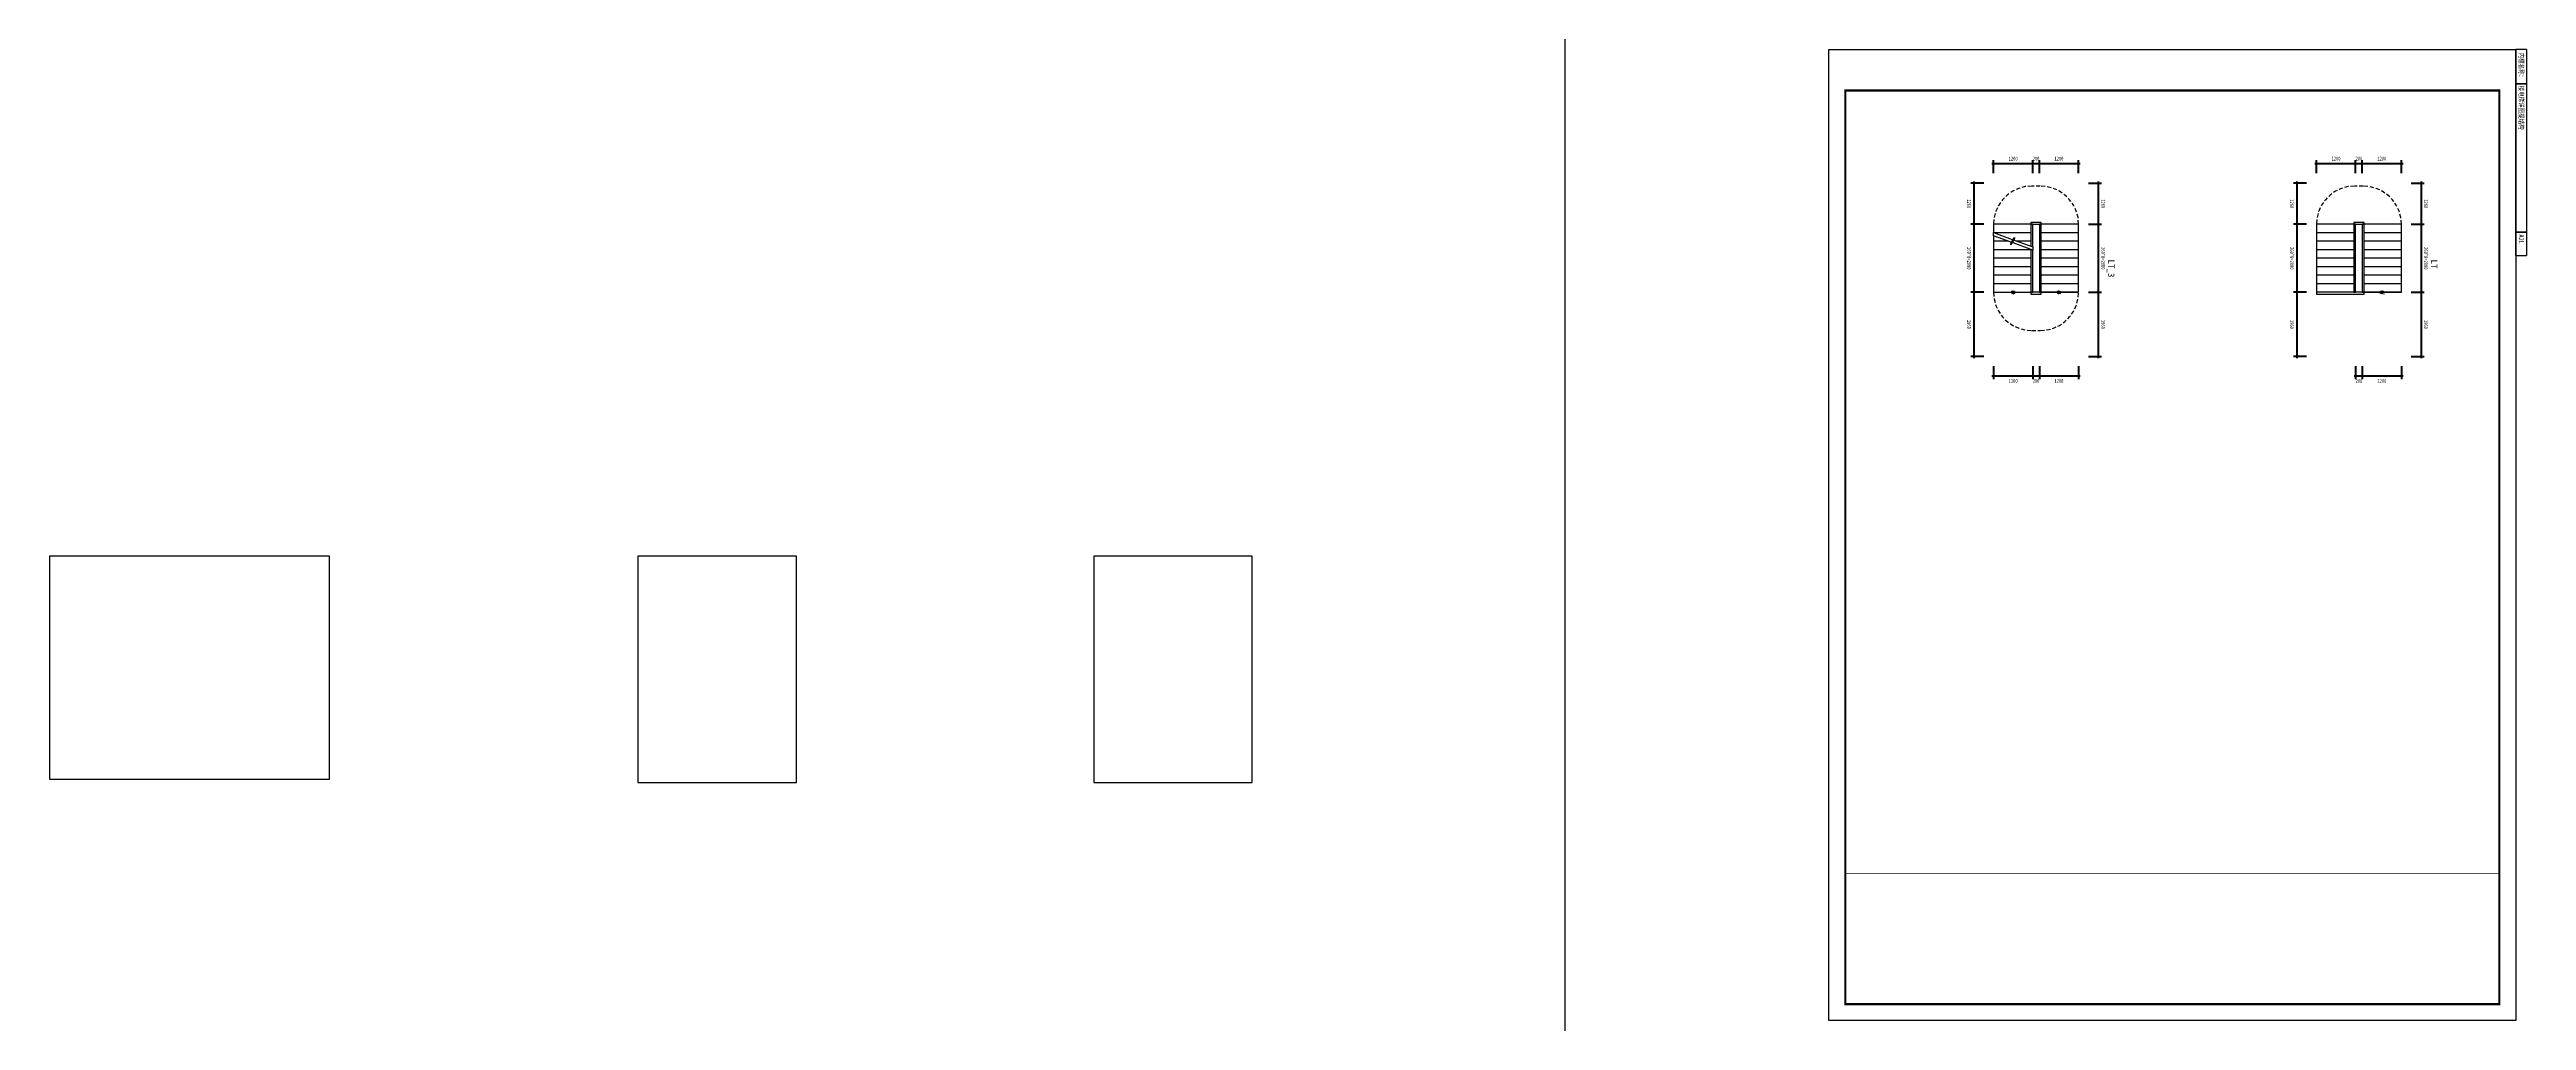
# Model space of a CAD drawing. Extents: x -678900 to 2378000, y 0 to 1840591.
# Drawn here: x -243004 to -167257, y 716587 to 746287 of the extents above; entities that cross this region are included whole.
import ezdxf

# ---------------------------------------------------------------- set-up
doc = ezdxf.new("R2010")
doc.units = 0
doc.header["$LTSCALE"] = 1000
doc.header["$MEASUREMENT"] = 0
doc.header["$PDMODE"] = 1
doc.linetypes.add('HIDDEN', pattern=[0.375, 0.25, -0.125])
doc.layers.get('0').update_dxf_attribs({"linetype": 'CONTINUOUS'})
doc.layers.get('DEFPOINTS').update_dxf_attribs({"color": 8, "linetype": 'CONTINUOUS'})
doc.layers.add('AD-DIMS-OTSD-XK', color=61, linetype='CONTINUOUS', lineweight=40)
for name, color, linetype in [('AD-SIGN', 195, 'CONTINUOUS'), ('AE-ELEV-4', 251, 'CONTINUOUS'), ('AE-HDWR', 8, 'CONTINUOUS'), ('AE-STAR', 51, 'CONTINUOUS'), ('DXMX_ClippingBox', 251, 'CONTINUOUS')]:
    doc.layers.add(name, color=color, linetype=linetype)
for name, color, linetype, plot in [('C-XREF-SLCT', 7, 'CONTINUOUS', False), ('DEFPOINTS-1', 251, 'CONTINUOUS', False), ('内框', 8, 'CONTINUOUS', False)]:
    doc.layers.add(name, color=color, linetype=linetype, plot=plot)
doc.styles.add('Acs', font='', dxfattribs={"width": 0.7})
doc.styles.add('TH-STYLE2', font='', dxfattribs={"width": 0.7})
doc.styles.add('仿宋字体50', font='', dxfattribs={"width": 0.7, "height": 120})
doc.styles.add('黑体', font='simhei.ttf')
doc.styles.get('Acs').set_extended_font_data('SimSun')
doc.styles.get('TH-STYLE2').set_extended_font_data('SimSun')
doc.styles.get('仿宋字体50').set_extended_font_data('SimSun')
doc.dimstyles.new('TH-DIM50-CAD-REVIT', dxfattribs={"dimscale": 100, "dimtxt": 120, "dimasz": 0.5, "dimexe": 0.75, "dimexo": 0.5, "dimgap": 0.5, "dimtad": 1, "dimdec": 0, "dimdsep": 46, "dimtxsty": '仿宋字体50', "dimblk1": 'ARCHTICK', "dimblk2": 'ARCHTICK', "dimsah": 1, "dimcen": -1, "dimclrd": 256, "dimclre": 256, "dimclrt": 256, "dimazin": 0, "dimtfac": 1, "dimtdec": 0, "dimtix": 1, "dimtmove": 2, "dimatfit": 0, "dimldrblk": 'ARCHTICK', "dimfxl": 0, "dimtolj": 1, "dimtzin": 0, "dimlwd": -1, "dimlwe": -1, "dimarcsym": 0})

# ---------------------------------------------------------------- blocks, each defined once
blk = doc.blocks.new('THAPE_A2L_inner')
at = {"layer": '内框'}
for p, q in [((0, 426.6), (0, 420)), ((0, 426.6), (126, 426.6)), ((21, 420), (21, 426.6)), ((21, 426.6), (21, 420)), ((111.8, 420), (111.8, 426.6)), ((111.8, 426.6), (111.8, 420)), ((126, 420), (126, 426.6)), ((0, 420), (21, 420)), ((12, 420), (0, 420)), ((36, 420), (12, 420)), ((21, 420), (111.8, 420)), ((84, 420), (36, 420)), ((126, 420), (84, 420)), ((111.8, 420), (126, 420))]:
    blk.add_line(p, q, dxfattribs=at)
blk.add_lwpolyline([(0, 0), (0, 420), (594, 420), (594, 0)], close=True, dxfattribs=at)
at = {"layer": '内框', "const_width": 1.4}
blk.add_lwpolyline([(25, 410), (25, 10), (584, 10), (584, 410)], close=True, dxfattribs=at)
at = {"layer": '内框', "const_width": 0.5}
blk.add_lwpolyline([(504, 410), (504, 10)], dxfattribs=at)
at = {"layer": '内框', "style": '黑体', "width": 0.8}
for s, p in [('内框名称：', (1.9, 422)), ('A2L', (113.1, 422))]:
    blk.add_text(s, height=3, dxfattribs=at).set_placement(p)
blk.add_attdef('内框名称', (22.1, 422), '', height=3, dxfattribs=at)
blk = doc.blocks.new('_ArchTick')
at = {"color": 0, "linetype": 'ByBlock', "const_width": 0.4}
blk.add_lwpolyline([(-0.5, -0.5), (0.5, 0.5)], dxfattribs=at)
blk = doc.blocks.new('*D311')
at = {"layer": 'AD-DIMS-OTSD-XK'}
for p, q in [((-3390, 600), (-2030, 600)), ((-3340, 300), (-3340, 700)), ((-2080, 300), (-2080, 700))]:
    blk.add_line(p, q, dxfattribs=at)
at = {"layer": 'DEFPOINTS', "color": 0}
for p in [(-3340, 200), (-2080, 600), (-2080, 200)]:
    blk.add_point(p, dxfattribs=at)
at = {"layer": 'AD-DIMS-OTSD-XK', "xscale": 50, "yscale": 50, "zscale": 50, "rotation": 180}
blk.add_blockref('_ArchTick', (-3340, 600), dxfattribs=at)
at = {"layer": 'AD-DIMS-OTSD-XK', "xscale": 50, "yscale": 50, "zscale": 50}
blk.add_blockref('_ArchTick', (-2080, 600), dxfattribs=at)
at = {"layer": 'AD-DIMS-OTSD-XK', "insert": (-2710, 750), "char_height": 120, "attachment_point": 5, "style": '仿宋字体50'}
blk.add_mtext('\\A1;1260', dxfattribs=at)
blk = doc.blocks.new('*D312')
at = {"layer": 'AD-DIMS-OTSD-XK'}
for p, q in [((-2130, 600), (50, 600)), ((-2080, 300), (-2080, 700)), ((0, 300), (0, 700))]:
    blk.add_line(p, q, dxfattribs=at)
at = {"layer": 'DEFPOINTS', "color": 0}
for p in [(-2080, 200), (0, 600), (0, 200)]:
    blk.add_point(p, dxfattribs=at)
at = {"layer": 'AD-DIMS-OTSD-XK', "xscale": 50, "yscale": 50, "zscale": 50, "rotation": 180}
blk.add_blockref('_ArchTick', (-2080, 600), dxfattribs=at)
at = {"layer": 'AD-DIMS-OTSD-XK', "xscale": 50, "yscale": 50, "zscale": 50}
blk.add_blockref('_ArchTick', (0, 600), dxfattribs=at)
at = {"layer": 'AD-DIMS-OTSD-XK', "insert": (-1040, 750), "char_height": 120, "attachment_point": 5, "style": '仿宋字体50'}
blk.add_mtext('\\A1;260*8=2080', dxfattribs=at)
blk = doc.blocks.new('*D313')
at = {"layer": 'AD-DIMS-OTSD-XK'}
for p, q in [((-50, 600), (2010, 600)), ((0, 300), (0, 700)), ((1960, 300), (1960, 700))]:
    blk.add_line(p, q, dxfattribs=at)
at = {"layer": 'DEFPOINTS', "color": 0}
for p in [(0, 200), (1960, 600), (1960, 200)]:
    blk.add_point(p, dxfattribs=at)
at = {"layer": 'AD-DIMS-OTSD-XK', "xscale": 50, "yscale": 50, "zscale": 50, "rotation": 180}
blk.add_blockref('_ArchTick', (0, 600), dxfattribs=at)
at = {"layer": 'AD-DIMS-OTSD-XK', "xscale": 50, "yscale": 50, "zscale": 50}
blk.add_blockref('_ArchTick', (1960, 600), dxfattribs=at)
at = {"layer": 'AD-DIMS-OTSD-XK', "insert": (980, 750), "char_height": 120, "attachment_point": 5, "style": '仿宋字体50'}
blk.add_mtext('\\A1;1960', dxfattribs=at)
blk = doc.blocks.new('*D314')
at = {"layer": 'AD-DIMS-OTSD-XK'}
for p, q in [((-3340, -2900), (-3340, -3300)), ((-2080, -2900), (-2080, -3300)), ((-3390, -3200), (-2030, -3200))]:
    blk.add_line(p, q, dxfattribs=at)
at = {"layer": 'DEFPOINTS', "color": 0}
for p in [(-3340, -2800), (-2080, -2800), (-2080, -3200)]:
    blk.add_point(p, dxfattribs=at)
at = {"layer": 'AD-DIMS-OTSD-XK', "xscale": 50, "yscale": 50, "zscale": 50, "rotation": 180}
blk.add_blockref('_ArchTick', (-3340, -3200), dxfattribs=at)
at = {"layer": 'AD-DIMS-OTSD-XK', "xscale": 50, "yscale": 50, "zscale": 50}
blk.add_blockref('_ArchTick', (-2080, -3200), dxfattribs=at)
at = {"layer": 'AD-DIMS-OTSD-XK', "insert": (-2710, -3350), "char_height": 120, "attachment_point": 5, "style": '仿宋字体50'}
blk.add_mtext('\\A1;1260', dxfattribs=at)
blk = doc.blocks.new('*D315')
at = {"layer": 'AD-DIMS-OTSD-XK'}
for p, q in [((0, -2900), (0, -3300)), ((1960, -2900), (1960, -3300)), ((-50, -3200), (2010, -3200))]:
    blk.add_line(p, q, dxfattribs=at)
at = {"layer": 'DEFPOINTS', "color": 0}
for p in [(0, -2800), (1960, -2800), (1960, -3200)]:
    blk.add_point(p, dxfattribs=at)
at = {"layer": 'AD-DIMS-OTSD-XK', "xscale": 50, "yscale": 50, "zscale": 50, "rotation": 180}
blk.add_blockref('_ArchTick', (0, -3200), dxfattribs=at)
at = {"layer": 'AD-DIMS-OTSD-XK', "xscale": 50, "yscale": 50, "zscale": 50}
blk.add_blockref('_ArchTick', (1960, -3200), dxfattribs=at)
at = {"layer": 'AD-DIMS-OTSD-XK', "insert": (980, -3350), "char_height": 120, "attachment_point": 5, "style": '仿宋字体50'}
blk.add_mtext('\\A1;1960', dxfattribs=at)
blk = doc.blocks.new('*D316')
at = {"layer": 'AD-DIMS-OTSD-XK'}
for p, q in [((-2080, -2900), (-2080, -3300)), ((0, -2900), (0, -3300)), ((-2130, -3200), (50, -3200))]:
    blk.add_line(p, q, dxfattribs=at)
at = {"layer": 'DEFPOINTS', "color": 0}
for p in [(-2080, -2800), (0, -2800), (0, -3200)]:
    blk.add_point(p, dxfattribs=at)
at = {"layer": 'AD-DIMS-OTSD-XK', "xscale": 50, "yscale": 50, "zscale": 50, "rotation": 180}
blk.add_blockref('_ArchTick', (-2080, -3200), dxfattribs=at)
at = {"layer": 'AD-DIMS-OTSD-XK', "xscale": 50, "yscale": 50, "zscale": 50}
blk.add_blockref('_ArchTick', (0, -3200), dxfattribs=at)
at = {"layer": 'AD-DIMS-OTSD-XK', "insert": (-1040, -3350), "char_height": 120, "attachment_point": 5, "style": '仿宋字体50'}
blk.add_mtext('\\A1;260*8=2080', dxfattribs=at)
blk = doc.blocks.new('*D317')
at = {"layer": 'AD-DIMS-OTSD-XK'}
for p, q in [((-3640, -1400), (-4040, -1400)), ((-3940, -2650), (-3940, -1350)), ((-3640, -2600), (-4040, -2600))]:
    blk.add_line(p, q, dxfattribs=at)
at = {"layer": 'DEFPOINTS', "color": 0}
for p in [(-3940, -1400), (-3540, -1400), (-3540, -2600)]:
    blk.add_point(p, dxfattribs=at)
at = {"layer": 'AD-DIMS-OTSD-XK', "xscale": 50, "yscale": 50, "zscale": 50}
for p, rotation in [((-3940, -1400), 90), ((-3940, -2600), 270)]:
    blk.add_blockref('_ArchTick', p, dxfattribs=dict(at, rotation=rotation))
at = {"layer": 'AD-DIMS-OTSD-XK', "insert": (-4090, -2000), "char_height": 120, "attachment_point": 5, "rotation": 90, "style": '仿宋字体50'}
blk.add_mtext('\\A1;1200', dxfattribs=at)
blk = doc.blocks.new('*D318')
at = {"layer": 'AD-DIMS-OTSD-XK'}
for p, q in [((-3640, -1200), (-4040, -1200)), ((-3640, -1400), (-4040, -1400)), ((-3940, -1450), (-3940, -1150))]:
    blk.add_line(p, q, dxfattribs=at)
at = {"layer": 'DEFPOINTS', "color": 0}
for p in [(-3940, -1200), (-3540, -1200), (-3540, -1400)]:
    blk.add_point(p, dxfattribs=at)
at = {"layer": 'AD-DIMS-OTSD-XK', "xscale": 50, "yscale": 50, "zscale": 50}
for p, rotation in [((-3940, -1200), 90), ((-3940, -1400), 270)]:
    blk.add_blockref('_ArchTick', p, dxfattribs=dict(at, rotation=rotation))
at = {"layer": 'AD-DIMS-OTSD-XK', "insert": (-4090, -1300), "char_height": 120, "attachment_point": 5, "rotation": 90, "style": '仿宋字体50'}
blk.add_mtext('\\A1;200', dxfattribs=at)
blk = doc.blocks.new('*D319')
at = {"layer": 'AD-DIMS-OTSD-XK'}
for p, q in [((-3640, 0), (-4040, 0)), ((-3940, -1250), (-3940, 50)), ((-3640, -1200), (-4040, -1200))]:
    blk.add_line(p, q, dxfattribs=at)
at = {"layer": 'DEFPOINTS', "color": 0}
for p in [(-3940, 0), (-3540, 0), (-3540, -1200)]:
    blk.add_point(p, dxfattribs=at)
at = {"layer": 'AD-DIMS-OTSD-XK', "xscale": 50, "yscale": 50, "zscale": 50}
for p, rotation in [((-3940, 0), 90), ((-3940, -1200), 270)]:
    blk.add_blockref('_ArchTick', p, dxfattribs=dict(at, rotation=rotation))
at = {"layer": 'AD-DIMS-OTSD-XK', "insert": (-4090, -600), "char_height": 120, "attachment_point": 5, "rotation": 90, "style": '仿宋字体50'}
blk.add_mtext('\\A1;1200', dxfattribs=at)
blk = doc.blocks.new('*D320')
at = {"layer": 'AD-DIMS-OTSD-XK'}
for p, q in [((2560, -1250), (2560, 50)), ((2260, 0), (2660, 0)), ((2260, -1200), (2660, -1200))]:
    blk.add_line(p, q, dxfattribs=at)
at = {"layer": 'DEFPOINTS', "color": 0}
for p in [(2160, 0), (2560, 0), (2160, -1200)]:
    blk.add_point(p, dxfattribs=at)
at = {"layer": 'AD-DIMS-OTSD-XK', "xscale": 50, "yscale": 50, "zscale": 50}
for p, rotation in [((2560, 0), 90), ((2560, -1200), 270)]:
    blk.add_blockref('_ArchTick', p, dxfattribs=dict(at, rotation=rotation))
at = {"layer": 'AD-DIMS-OTSD-XK', "insert": (2710, -600), "char_height": 120, "attachment_point": 5, "rotation": 90, "style": '仿宋字体50'}
blk.add_mtext('\\A1;1200', dxfattribs=at)
blk = doc.blocks.new('*D321')
at = {"layer": 'AD-DIMS-OTSD-XK'}
for p, q in [((2260, -1200), (2660, -1200)), ((2260, -1400), (2660, -1400)), ((2560, -1450), (2560, -1150))]:
    blk.add_line(p, q, dxfattribs=at)
at = {"layer": 'DEFPOINTS', "color": 0}
for p in [(2160, -1200), (2160, -1400), (2560, -1200)]:
    blk.add_point(p, dxfattribs=at)
at = {"layer": 'AD-DIMS-OTSD-XK', "xscale": 50, "yscale": 50, "zscale": 50}
for p, rotation in [((2560, -1200), 90), ((2560, -1400), 270)]:
    blk.add_blockref('_ArchTick', p, dxfattribs=dict(at, rotation=rotation))
at = {"layer": 'AD-DIMS-OTSD-XK', "insert": (2710, -1300), "char_height": 120, "attachment_point": 5, "rotation": 90, "style": '仿宋字体50'}
blk.add_mtext('\\A1;200', dxfattribs=at)
blk = doc.blocks.new('*D322')
at = {"layer": 'AD-DIMS-OTSD-XK'}
for p, q in [((2260, -1400), (2660, -1400)), ((2560, -2650), (2560, -1350)), ((2260, -2600), (2660, -2600))]:
    blk.add_line(p, q, dxfattribs=at)
at = {"layer": 'DEFPOINTS', "color": 0}
for p in [(2160, -1400), (2560, -1400), (2160, -2600)]:
    blk.add_point(p, dxfattribs=at)
at = {"layer": 'AD-DIMS-OTSD-XK', "xscale": 50, "yscale": 50, "zscale": 50}
for p, rotation in [((2560, -1400), 90), ((2560, -2600), 270)]:
    blk.add_blockref('_ArchTick', p, dxfattribs=dict(at, rotation=rotation))
at = {"layer": 'AD-DIMS-OTSD-XK', "insert": (2710, -2000), "char_height": 120, "attachment_point": 5, "rotation": 90, "style": '仿宋字体50'}
blk.add_mtext('\\A1;1200', dxfattribs=at)
blk = doc.blocks.new('*D358')
at = {"layer": 'AD-DIMS-OTSD-XK'}
for p, q in [((-3390, 600), (-2030, 600)), ((-3340, 300), (-3340, 700)), ((-2080, 300), (-2080, 700))]:
    blk.add_line(p, q, dxfattribs=at)
at = {"layer": 'DEFPOINTS', "color": 0}
for p in [(-3340, 200), (-2080, 600), (-2080, 200)]:
    blk.add_point(p, dxfattribs=at)
at = {"layer": 'AD-DIMS-OTSD-XK', "xscale": 50, "yscale": 50, "zscale": 50, "rotation": 180}
blk.add_blockref('_ArchTick', (-3340, 600), dxfattribs=at)
at = {"layer": 'AD-DIMS-OTSD-XK', "xscale": 50, "yscale": 50, "zscale": 50}
blk.add_blockref('_ArchTick', (-2080, 600), dxfattribs=at)
at = {"layer": 'AD-DIMS-OTSD-XK', "insert": (-2710, 750), "char_height": 120, "attachment_point": 5, "style": '仿宋字体50'}
blk.add_mtext('\\A1;1260', dxfattribs=at)
blk = doc.blocks.new('*D359')
at = {"layer": 'AD-DIMS-OTSD-XK'}
for p, q in [((-2130, 600), (50, 600)), ((-2080, 300), (-2080, 700)), ((0, 300), (0, 700))]:
    blk.add_line(p, q, dxfattribs=at)
at = {"layer": 'DEFPOINTS', "color": 0}
for p in [(-2080, 200), (0, 600), (0, 200)]:
    blk.add_point(p, dxfattribs=at)
at = {"layer": 'AD-DIMS-OTSD-XK', "xscale": 50, "yscale": 50, "zscale": 50, "rotation": 180}
blk.add_blockref('_ArchTick', (-2080, 600), dxfattribs=at)
at = {"layer": 'AD-DIMS-OTSD-XK', "xscale": 50, "yscale": 50, "zscale": 50}
blk.add_blockref('_ArchTick', (0, 600), dxfattribs=at)
at = {"layer": 'AD-DIMS-OTSD-XK', "insert": (-1040, 750), "char_height": 120, "attachment_point": 5, "style": '仿宋字体50'}
blk.add_mtext('\\A1;260*8=2080', dxfattribs=at)
blk = doc.blocks.new('*D360')
at = {"layer": 'AD-DIMS-OTSD-XK'}
for p, q in [((-50, 600), (2010, 600)), ((0, 300), (0, 700)), ((1960, 300), (1960, 700))]:
    blk.add_line(p, q, dxfattribs=at)
at = {"layer": 'DEFPOINTS', "color": 0}
for p in [(0, 200), (1960, 600), (1960, 200)]:
    blk.add_point(p, dxfattribs=at)
at = {"layer": 'AD-DIMS-OTSD-XK', "xscale": 50, "yscale": 50, "zscale": 50, "rotation": 180}
blk.add_blockref('_ArchTick', (0, 600), dxfattribs=at)
at = {"layer": 'AD-DIMS-OTSD-XK', "xscale": 50, "yscale": 50, "zscale": 50}
blk.add_blockref('_ArchTick', (1960, 600), dxfattribs=at)
at = {"layer": 'AD-DIMS-OTSD-XK', "insert": (980, 750), "char_height": 120, "attachment_point": 5, "style": '仿宋字体50'}
blk.add_mtext('\\A1;1960', dxfattribs=at)
blk = doc.blocks.new('*D361')
at = {"layer": 'AD-DIMS-OTSD-XK'}
for p, q in [((-2080, -2900), (-2080, -3300)), ((0, -2900), (0, -3300)), ((-2130, -3200), (50, -3200))]:
    blk.add_line(p, q, dxfattribs=at)
at = {"layer": 'DEFPOINTS', "color": 0}
for p in [(-2080, -2800), (0, -2800), (0, -3200)]:
    blk.add_point(p, dxfattribs=at)
at = {"layer": 'AD-DIMS-OTSD-XK', "xscale": 50, "yscale": 50, "zscale": 50, "rotation": 180}
blk.add_blockref('_ArchTick', (-2080, -3200), dxfattribs=at)
at = {"layer": 'AD-DIMS-OTSD-XK', "xscale": 50, "yscale": 50, "zscale": 50}
blk.add_blockref('_ArchTick', (0, -3200), dxfattribs=at)
at = {"layer": 'AD-DIMS-OTSD-XK', "insert": (-1040, -3350), "char_height": 120, "attachment_point": 5, "style": '仿宋字体50'}
blk.add_mtext('\\A1;260*8=2080', dxfattribs=at)
blk = doc.blocks.new('*D362')
at = {"layer": 'AD-DIMS-OTSD-XK'}
for p, q in [((-3340, -2900), (-3340, -3300)), ((-2080, -2900), (-2080, -3300)), ((-3390, -3200), (-2030, -3200))]:
    blk.add_line(p, q, dxfattribs=at)
at = {"layer": 'DEFPOINTS', "color": 0}
for p in [(-3340, -2800), (-2080, -2800), (-2080, -3200)]:
    blk.add_point(p, dxfattribs=at)
at = {"layer": 'AD-DIMS-OTSD-XK', "xscale": 50, "yscale": 50, "zscale": 50, "rotation": 180}
blk.add_blockref('_ArchTick', (-3340, -3200), dxfattribs=at)
at = {"layer": 'AD-DIMS-OTSD-XK', "xscale": 50, "yscale": 50, "zscale": 50}
blk.add_blockref('_ArchTick', (-2080, -3200), dxfattribs=at)
at = {"layer": 'AD-DIMS-OTSD-XK', "insert": (-2710, -3350), "char_height": 120, "attachment_point": 5, "style": '仿宋字体50'}
blk.add_mtext('\\A1;1260', dxfattribs=at)
blk = doc.blocks.new('*D363')
at = {"layer": 'AD-DIMS-OTSD-XK'}
for p, q in [((0, -2900), (0, -3300)), ((1960, -2900), (1960, -3300)), ((-50, -3200), (2010, -3200))]:
    blk.add_line(p, q, dxfattribs=at)
at = {"layer": 'DEFPOINTS', "color": 0}
for p in [(0, -2800), (1960, -2800), (1960, -3200)]:
    blk.add_point(p, dxfattribs=at)
at = {"layer": 'AD-DIMS-OTSD-XK', "xscale": 50, "yscale": 50, "zscale": 50, "rotation": 180}
blk.add_blockref('_ArchTick', (0, -3200), dxfattribs=at)
at = {"layer": 'AD-DIMS-OTSD-XK', "xscale": 50, "yscale": 50, "zscale": 50}
blk.add_blockref('_ArchTick', (1960, -3200), dxfattribs=at)
at = {"layer": 'AD-DIMS-OTSD-XK', "insert": (980, -3350), "char_height": 120, "attachment_point": 5, "style": '仿宋字体50'}
blk.add_mtext('\\A1;1960', dxfattribs=at)
blk = doc.blocks.new('*D364')
at = {"layer": 'AD-DIMS-OTSD-XK'}
for p, q in [((-3640, -1400), (-4040, -1400)), ((-3940, -2650), (-3940, -1350)), ((-3640, -2600), (-4040, -2600))]:
    blk.add_line(p, q, dxfattribs=at)
at = {"layer": 'DEFPOINTS', "color": 0}
for p in [(-3940, -1400), (-3540, -1400), (-3540, -2600)]:
    blk.add_point(p, dxfattribs=at)
at = {"layer": 'AD-DIMS-OTSD-XK', "xscale": 50, "yscale": 50, "zscale": 50}
for p, rotation in [((-3940, -1400), 90), ((-3940, -2600), 270)]:
    blk.add_blockref('_ArchTick', p, dxfattribs=dict(at, rotation=rotation))
at = {"layer": 'AD-DIMS-OTSD-XK', "insert": (-4090, -2000), "char_height": 120, "attachment_point": 5, "rotation": 90, "style": '仿宋字体50'}
blk.add_mtext('\\A1;1200', dxfattribs=at)
blk = doc.blocks.new('*D365')
at = {"layer": 'AD-DIMS-OTSD-XK'}
for p, q in [((-3640, -1200), (-4040, -1200)), ((-3640, -1400), (-4040, -1400)), ((-3940, -1450), (-3940, -1150))]:
    blk.add_line(p, q, dxfattribs=at)
at = {"layer": 'DEFPOINTS', "color": 0}
for p in [(-3940, -1200), (-3540, -1200), (-3540, -1400)]:
    blk.add_point(p, dxfattribs=at)
at = {"layer": 'AD-DIMS-OTSD-XK', "xscale": 50, "yscale": 50, "zscale": 50}
for p, rotation in [((-3940, -1200), 90), ((-3940, -1400), 270)]:
    blk.add_blockref('_ArchTick', p, dxfattribs=dict(at, rotation=rotation))
at = {"layer": 'AD-DIMS-OTSD-XK', "insert": (-4090, -1300), "char_height": 120, "attachment_point": 5, "rotation": 90, "style": '仿宋字体50'}
blk.add_mtext('\\A1;200', dxfattribs=at)
blk = doc.blocks.new('*D366')
at = {"layer": 'AD-DIMS-OTSD-XK'}
for p, q in [((-3640, 0), (-4040, 0)), ((-3940, -1250), (-3940, 50)), ((-3640, -1200), (-4040, -1200))]:
    blk.add_line(p, q, dxfattribs=at)
at = {"layer": 'DEFPOINTS', "color": 0}
for p in [(-3940, 0), (-3540, 0), (-3540, -1200)]:
    blk.add_point(p, dxfattribs=at)
at = {"layer": 'AD-DIMS-OTSD-XK', "xscale": 50, "yscale": 50, "zscale": 50}
for p, rotation in [((-3940, 0), 90), ((-3940, -1200), 270)]:
    blk.add_blockref('_ArchTick', p, dxfattribs=dict(at, rotation=rotation))
at = {"layer": 'AD-DIMS-OTSD-XK', "insert": (-4090, -600), "char_height": 120, "attachment_point": 5, "rotation": 90, "style": '仿宋字体50'}
blk.add_mtext('\\A1;1200', dxfattribs=at)
blk = doc.blocks.new('*D367')
at = {"layer": 'AD-DIMS-OTSD-XK'}
for p, q in [((2560, -1250), (2560, 50)), ((2260, 0), (2660, 0)), ((2260, -1200), (2660, -1200))]:
    blk.add_line(p, q, dxfattribs=at)
at = {"layer": 'DEFPOINTS', "color": 0}
for p in [(2160, 0), (2560, 0), (2160, -1200)]:
    blk.add_point(p, dxfattribs=at)
at = {"layer": 'AD-DIMS-OTSD-XK', "xscale": 50, "yscale": 50, "zscale": 50}
for p, rotation in [((2560, 0), 90), ((2560, -1200), 270)]:
    blk.add_blockref('_ArchTick', p, dxfattribs=dict(at, rotation=rotation))
at = {"layer": 'AD-DIMS-OTSD-XK', "insert": (2710, -600), "char_height": 120, "attachment_point": 5, "rotation": 90, "style": '仿宋字体50'}
blk.add_mtext('\\A1;1200', dxfattribs=at)
blk = doc.blocks.new('*D368')
at = {"layer": 'AD-DIMS-OTSD-XK'}
for p, q in [((2260, -1200), (2660, -1200)), ((2260, -1400), (2660, -1400)), ((2560, -1450), (2560, -1150))]:
    blk.add_line(p, q, dxfattribs=at)
at = {"layer": 'DEFPOINTS', "color": 0}
for p in [(2160, -1200), (2160, -1400), (2560, -1200)]:
    blk.add_point(p, dxfattribs=at)
at = {"layer": 'AD-DIMS-OTSD-XK', "xscale": 50, "yscale": 50, "zscale": 50}
for p, rotation in [((2560, -1200), 90), ((2560, -1400), 270)]:
    blk.add_blockref('_ArchTick', p, dxfattribs=dict(at, rotation=rotation))
at = {"layer": 'AD-DIMS-OTSD-XK', "insert": (2710, -1300), "char_height": 120, "attachment_point": 5, "rotation": 90, "style": '仿宋字体50'}
blk.add_mtext('\\A1;200', dxfattribs=at)
blk = doc.blocks.new('AcsAcadShareArea')
for points in [[(0, 0), (118900, 0), (118900, 85000), (0, 85000)], [(0, 0), (6892.9, 0), (6892.9, 2699.2), (0, 2699.2)], [(6892.9, 0), (28409.4, 0), (28409.4, 2708.4), (6892.9, 2708.4)], [(0, 733), (0, 733), (0, 0), (0, 0)]]:
    blk.add_lwpolyline(points, close=True)
at = {"insert": (596.8, 1991.4), "char_height": 1000, "width": 6073.9, "attachment_point": 1, "style": 'Acs'}
blk.add_mtext('唯一编号：', dxfattribs=at)
at = {"style": 'Acs', "width": 0.8}
blk.add_attdef('唯一编号', (7537.4, 860.8), '', height=1000, dxfattribs=at)
blk = doc.blocks.new('3_190929164628521975')
at = {"layer": 'AD-SIGN', "linetype": 'Continuous', "ltscale": 0.5, "flags": 128}
for points in [[(0, -600, 0, 0, 0), (-2600, -600, 0, 0, 0), (-2600, -2000, 0, 0, 0), (-2066, -2000, 80, 0, 0), (-1716, -2000, 0, 0, 0)], [(0, -2000, 0, 0, 0), (-1054, -2000, 80, 0, 0), (-1404, -2000, 0, 0, 0)]]:
    blk.add_lwpolyline(points, format="xyseb", dxfattribs=at)
at = {"layer": 'AE-ELEV-4', "linetype": 'HIDDEN', "ltscale": 0.5, "flags": 128}
for points in [[(-2080, 0), (-2283.2, -17.8), (-2480.2, -70.6), (-2665, -156.8), (-2832.1, -273.7), (-2976.3, -417.9), (-3093.2, -585), (-3179.4, -769.8), (-3232.2, -966.8), (-3250, -1170)], [(1170, -1170), (1152.2, -966.8), (1099.4, -769.8), (1013.2, -585), (896.3, -417.9), (752.1, -273.7), (585, -156.8), (400.2, -70.6), (203.2, -17.8), (0, 0)], [(-3250, -1170), (-3250, -1430)], [(-3250, -1430), (-3232.2, -1633.2), (-3179.4, -1830.2), (-3093.2, -2015), (-2976.3, -2182.1), (-2832.1, -2326.3), (-2665, -2443.2), (-2480.2, -2529.4), (-2283.2, -2582.2), (-2080, -2600)], [(0, -2600), (203.2, -2582.2), (400.2, -2529.4), (585, -2443.2), (752.1, -2326.3), (896.3, -2182.1), (1013.2, -2015), (1099.4, -1830.2), (1152.2, -1633.2), (1170, -1430)], [(1170, -1430), (1170, -1170)]]:
    blk.add_lwpolyline(points, dxfattribs=at)
at = {"layer": 'AE-STAR', "linetype": 'Continuous', "ltscale": 0.5, "flags": 128}
for points in [[(0, 0), (-2080, 0), (-2080, -1200), (0, -1200), (0, 0)], [(-1820, 0), (-1820, -1200)], [(-1560, 0), (-1560, -1200)], [(-1300, 0), (-1300, -1200)], [(-1040, 0), (-1040, -1200)], [(-780, 0), (-780, -1200)], [(-520, 0), (-520, -1200)], [(-260, 0), (-260, -1200)], [(0, 0), (0, -1200)], [(-2080, -1400), (-2080, -1200)], [(-1341, -1400), (-2080, -1400), (-2080, -2600), (-1778, -2600), (-1341, -1400)], [(-2080, -1400), (-2080, -2600)], [(-1820, -1400), (-1820, -2600)], [(0, -1400), (-1341, -1400), (-1778, -2600), (0, -2600), (0, -1400)], [(-1560, -1400), (-1560, -2001.4)], [(-1300, -1400), (-1300, -2600)], [(-1040, -1400), (-1040, -2600)], [(-780, -1400), (-780, -2600)], [(-520, -1400), (-520, -2600)], [(-260, -1400), (-260, -2600)], [(0, -1400), (0, -1200)], [(-1560, -2001.4), (-1560, -2600)]]:
    blk.add_lwpolyline(points, dxfattribs=at)
at = {"layer": 'DEFPOINTS-1', "linetype": 'Continuous', "ltscale": 0.5, "flags": 128}
for points in [[(-2080, -1400), (-2080, -1200)], [(0, -1400), (0, -1200)]]:
    blk.add_lwpolyline(points, dxfattribs=at)
at = {"layer": 'DEFPOINTS-1'}
for centre in [(0, -600), (0, -2000)]:
    blk.add_circle(centre, 50, dxfattribs=at)
at = {"layer": 'DEFPOINTS-1', "style": 'TH-STYLE2'}
for s, height, p in [('LT_3', 200, (-1000, 900)), ('下', 50, (20, -580)), ('上', 50, (20, -1980))]:
    blk.add_text(s, height=height, dxfattribs=at).set_placement(p)
at = {"layer": 'AD-DIMS-OTSD-XK'}
for base, p1, p2, angle, text, picture, middle in [((-2080, 600), (-3340, 200), (-2080, 200), 0, '1260', '*D311', (-2710, 750)), ((0, 600), (-2080, 200), (0, 200), 0, '260*8=2080', '*D312', (-1040, 750)), ((1960, 600), (0, 200), (1960, 200), 0, '1960', '*D313', (980, 750)), ((-3940, 0), (-3540, -1200), (-3540, 0), 90, '1200', '*D319', (-4090, -600)), ((2560, 0), (2160, -1200), (2160, 0), 90, '1200', '*D320', (2710, -600)), ((-3940, -1200), (-3540, -1400), (-3540, -1200), 90, '200', '*D318', (-4090, -1300)), ((-3940, -1400), (-3540, -2600), (-3540, -1400), 90, '1200', '*D317', (-4090, -2000)), ((2560, -1200), (2160, -1400), (2160, -1200), 90, '200', '*D321', (2710, -1300)), ((2560, -1400), (2160, -2600), (2160, -1400), 90, '1200', '*D322', (2710, -2000)), ((-2080, -3200), (-3340, -2800), (-2080, -2800), 0, '1260', '*D314', (-2710, -3350)), ((0, -3200), (-2080, -2800), (0, -2800), 0, '260*8=2080', '*D316', (-1040, -3350)), ((1960, -3200), (0, -2800), (1960, -2800), 0, '1960', '*D315', (980, -3350))]:
    dim = blk.add_linear_dim(base=base, p1=p1, p2=p2, angle=angle, text=text, dimstyle='TH-DIM50-CAD-REVIT', override={"dimtxt": 3, "dimexe": 1, "dimdle": 0.5}, dxfattribs=at)
    dim.commit()
    dim.dimension.update_dxf_attribs({"geometry": picture, "text_midpoint": middle, "dimtype": 161})
blk.add_wipeout([(-1341, -1400), (-2080, -1400), (-2080, -1460), (-1363, -1460)]).dxf.layer = 'AE-HDWR'
blk.add_wipeout([(-2080, -1460), (-2080, -1140), (-2140, -1140), (-2140, -1460)]).dxf.layer = 'AE-HDWR'
blk.add_wipeout([(0, -1140), (-2080, -1140), (-2080, -1200), (0, -1200)]).dxf.layer = 'AE-HDWR'
at = {"layer": 'AE-HDWR', "linetype": 'Continuous', "ltscale": 0.5, "flags": 128}
for points in [[(-2080, -1140), (-2140, -1140)], [(-2140, -1140), (-2140, -1460)], [(-2140, -1460), (-2080, -1460)], [(-2080, -1140), (-2080, -1200)], [(-2080, -1460), (-2080, -1140)], [(-2080, -1400), (-2080, -1460)]]:
    blk.add_lwpolyline(points, dxfattribs=at)
blk.add_wipeout([(60, -1460), (60, -1140), (0, -1140), (0, -1460)]).dxf.layer = 'AE-HDWR'
blk.add_wipeout([(0, -1400), (-1346, -1400), (-1368, -1460), (0, -1460)]).dxf.layer = 'AE-HDWR'
for points in [[(0, -1140), (-2080, -1140)], [(-2080, -1200), (0, -1200)], [(-1341, -1400), (-2080, -1400)], [(-2080, -1460), (-1363, -1460)], [(-1346, -1400), (-1368, -1460)], [(-1368, -1460), (0, -1460)], [(-1363, -1460), (-1341, -1400)], [(0, -1400), (-1346, -1400)], [(0, -1200), (0, -1140)], [(60, -1140), (0, -1140)], [(0, -1140), (0, -1460)], [(0, -1460), (0, -1400)], [(0, -1460), (60, -1460)], [(60, -1460), (60, -1140)]]:
    blk.add_lwpolyline(points, dxfattribs=at)
blk.add_wipeout([(-1391.6, -1400), (-1291.6, -1400), (-1511.4, -2003.9), (-1591.7, -1990.7), (-1451.7, -2073.6), (-1532, -2060.3), (-1728.4, -2600), (-1828.4, -2600), (-1620.3, -2028.2), (-1540, -2041.5), (-1680, -1958.5), (-1599.7, -1971.8)])
at = {"layer": 'AD-SIGN', "linetype": 'Continuous', "ltscale": 0.5, "flags": 128}
blk.add_lwpolyline([(-1391.6, -1400), (-1291.6, -1400), (-1511.4, -2003.9), (-1591.7, -1990.7), (-1451.7, -2073.6), (-1532, -2060.3), (-1728.4, -2600), (-1828.4, -2600), (-1620.3, -2028.2), (-1540, -2041.5), (-1680, -1958.5), (-1599.7, -1971.8), (-1391.6, -1400)], dxfattribs=at)
blk = doc.blocks.new('LT_190929163113712782')
at = {"layer": 'AD-SIGN', "linetype": 'Continuous', "ltscale": 0.5, "flags": 128}
blk.add_lwpolyline([(0, -600, 0, 0, 0), (-2600, -600, 0, 0, 0), (-2600, -2000, 0, 0, 0), (-506, -2000, 80, 0, 0), (-156, -2000, 0, 0, 0)], format="xyseb", dxfattribs=at)
at = {"layer": 'AE-ELEV-4', "linetype": 'HIDDEN', "ltscale": 0.5, "flags": 128}
for points in [[(-2080, 0), (-2283.2, -17.8), (-2480.2, -70.6), (-2665, -156.8), (-2832.1, -273.7), (-2976.3, -417.9), (-3093.2, -585), (-3179.4, -769.8), (-3232.2, -966.8), (-3250, -1170)], [(-3250, -1170), (-3250, -1430)], [(-3250, -1430), (-3232.2, -1633.2), (-3179.4, -1830.2), (-3093.2, -2015), (-2976.3, -2182.1), (-2832.1, -2326.3), (-2665, -2443.2), (-2480.2, -2529.4), (-2283.2, -2582.2), (-2080, -2600)]]:
    blk.add_lwpolyline(points, dxfattribs=at)
at = {"layer": 'AE-STAR', "linetype": 'Continuous', "ltscale": 0.5, "flags": 128}
for points in [[(0, 0), (-2080, 0), (-2080, -1200), (0, -1200), (0, 0)], [(-1820, 0), (-1820, -1200)], [(-1560, 0), (-1560, -1200)], [(-1300, 0), (-1300, -1200)], [(-1040, 0), (-1040, -1200)], [(-780, 0), (-780, -1200)], [(-520, 0), (-520, -1200)], [(-260, 0), (-260, -1200)], [(0, 0), (0, -1200)], [(-2080, -1400), (-2080, -1200)], [(0, -1400), (-2080, -1400), (-2080, -2600), (0, -2600), (0, -1400)], [(-2080, -1400), (-2080, -2600)], [(-1820, -1400), (-1820, -2600)], [(-1560, -1400), (-1560, -2600)], [(-1300, -1400), (-1300, -2600)], [(-1040, -1400), (-1040, -2600)], [(-780, -1400), (-780, -2600)], [(-520, -1400), (-520, -2600)], [(-260, -1400), (-260, -2600)], [(0, -1400), (0, -1200)]]:
    blk.add_lwpolyline(points, dxfattribs=at)
at = {"layer": 'DEFPOINTS-1', "linetype": 'Continuous', "ltscale": 0.5, "flags": 128}
for points in [[(-2080, -1400), (-2080, -1200)], [(0, -1400), (0, -1200)]]:
    blk.add_lwpolyline(points, dxfattribs=at)
at = {"layer": 'DEFPOINTS-1'}
blk.add_circle((0, -600), 50, dxfattribs=at)
at = {"layer": 'DEFPOINTS-1', "style": 'TH-STYLE2'}
for s, height, p in [('LT', 200, (-1000, 900)), ('下', 50, (20, -580))]:
    blk.add_text(s, height=height, dxfattribs=at).set_placement(p)
at = {"layer": 'AD-DIMS-OTSD-XK'}
for base, p1, p2, angle, text, picture, middle in [((-2080, 600), (-3340, 200), (-2080, 200), 0, '1260', '*D358', (-2710, 750)), ((0, 600), (-2080, 200), (0, 200), 0, '260*8=2080', '*D359', (-1040, 750)), ((1960, 600), (0, 200), (1960, 200), 0, '1960', '*D360', (980, 750)), ((-3940, 0), (-3540, -1200), (-3540, 0), 90, '1200', '*D366', (-4090, -600)), ((2560, 0), (2160, -1200), (2160, 0), 90, '1200', '*D367', (2710, -600)), ((-3940, -1200), (-3540, -1400), (-3540, -1200), 90, '200', '*D365', (-4090, -1300)), ((-3940, -1400), (-3540, -2600), (-3540, -1400), 90, '1200', '*D364', (-4090, -2000)), ((2560, -1200), (2160, -1400), (2160, -1200), 90, '200', '*D368', (2710, -1300)), ((-2080, -3200), (-3340, -2800), (-2080, -2800), 0, '1260', '*D362', (-2710, -3350)), ((0, -3200), (-2080, -2800), (0, -2800), 0, '260*8=2080', '*D361', (-1040, -3350)), ((1960, -3200), (0, -2800), (1960, -2800), 0, '1960', '*D363', (980, -3350))]:
    dim = blk.add_linear_dim(base=base, p1=p1, p2=p2, angle=angle, text=text, dimstyle='TH-DIM50-CAD-REVIT', override={"dimtxt": 3, "dimexe": 1, "dimdle": 0.5}, dxfattribs=at)
    dim.commit()
    dim.dimension.update_dxf_attribs({"geometry": picture, "text_midpoint": middle, "dimtype": 161})
blk.add_wipeout([(0, -1400), (-2080, -1400), (-2080, -1460), (0, -1460)]).dxf.layer = 'AE-HDWR'
blk.add_wipeout([(-2080, -1460), (-2080, -1140), (-2140, -1140), (-2140, -1460)]).dxf.layer = 'AE-HDWR'
blk.add_wipeout([(0, -1140), (-2080, -1140), (-2080, -1200), (0, -1200)]).dxf.layer = 'AE-HDWR'
at = {"layer": 'AE-HDWR', "linetype": 'Continuous', "ltscale": 0.5, "flags": 128}
for points in [[(-2080, -1140), (-2140, -1140)], [(-2140, -1140), (-2140, -1460)], [(-2140, -1460), (-2080, -1460)], [(-2080, -1140), (-2080, -1200)], [(-2080, -1460), (-2080, -1140)], [(-2080, -1400), (-2080, -1460)]]:
    blk.add_lwpolyline(points, dxfattribs=at)
blk.add_wipeout([(60, -2600), (60, -1140), (0, -1140), (0, -2600)]).dxf.layer = 'AE-HDWR'
for points in [[(0, -1140), (-2080, -1140)], [(-2080, -1200), (0, -1200)], [(0, -1400), (-2080, -1400)], [(-2080, -1460), (0, -1460)], [(0, -1200), (0, -1140)], [(60, -1140), (0, -1140)], [(0, -1140), (0, -2600)], [(0, -1460), (0, -1400)], [(60, -2600), (60, -1140)], [(0, -2600), (60, -2600)]]:
    blk.add_lwpolyline(points, dxfattribs=at)

msp = doc.modelspace()

# ---------------------------------------------------------------- linework, layer by layer
at = {"layer": 'DXMX_ClippingBox'}
for points in [[(-243004, 730793.9), (-243004, 723973.6), (-234441.9, 723973.6), (-234441.9, 730793.9)], [(-225011.7, 730793.9), (-225011.7, 723871.4), (-220163.2, 723871.4), (-220163.2, 730793.9)], [(-211072.8, 730793.9), (-211072.8, 723871.4), (-206224.2, 723871.4), (-206224.2, 730793.9)]]:
    msp.add_lwpolyline(points, close=True, dxfattribs=at)

# ---------------------------------------------------------------- block references
at = {"layer": 'C-XREF-SLCT', "xscale": 21.65400651098969, "yscale": 21.65400651098969, "zscale": 21.65400651098969}
msp.add_blockref('AcsAcadShareArea', (-196661.3, 0), dxfattribs=at).add_auto_attribs({'唯一编号': '楼梯大样'})
at = {"layer": '内框', "xscale": 50, "yscale": 50, "zscale": 50, "rotation": 270}
msp.add_blockref('THAPE_A2L_inner', (-188586.9, 746287.5), dxfattribs=at).add_auto_attribs({'内框名称': '楼电梯详图提结构'})

# ---------------------------------------------------------------- next in the draw order: block references
at = {"rotation": 270}
for name, p in [('3_190929164628521975', (-180953.4, 738861.2)), ('LT_190929163113712782', (-171080.3, 738861.2))]:
    msp.add_blockref(name, p, dxfattribs=at)

doc.saveas('drawing.dxf')
